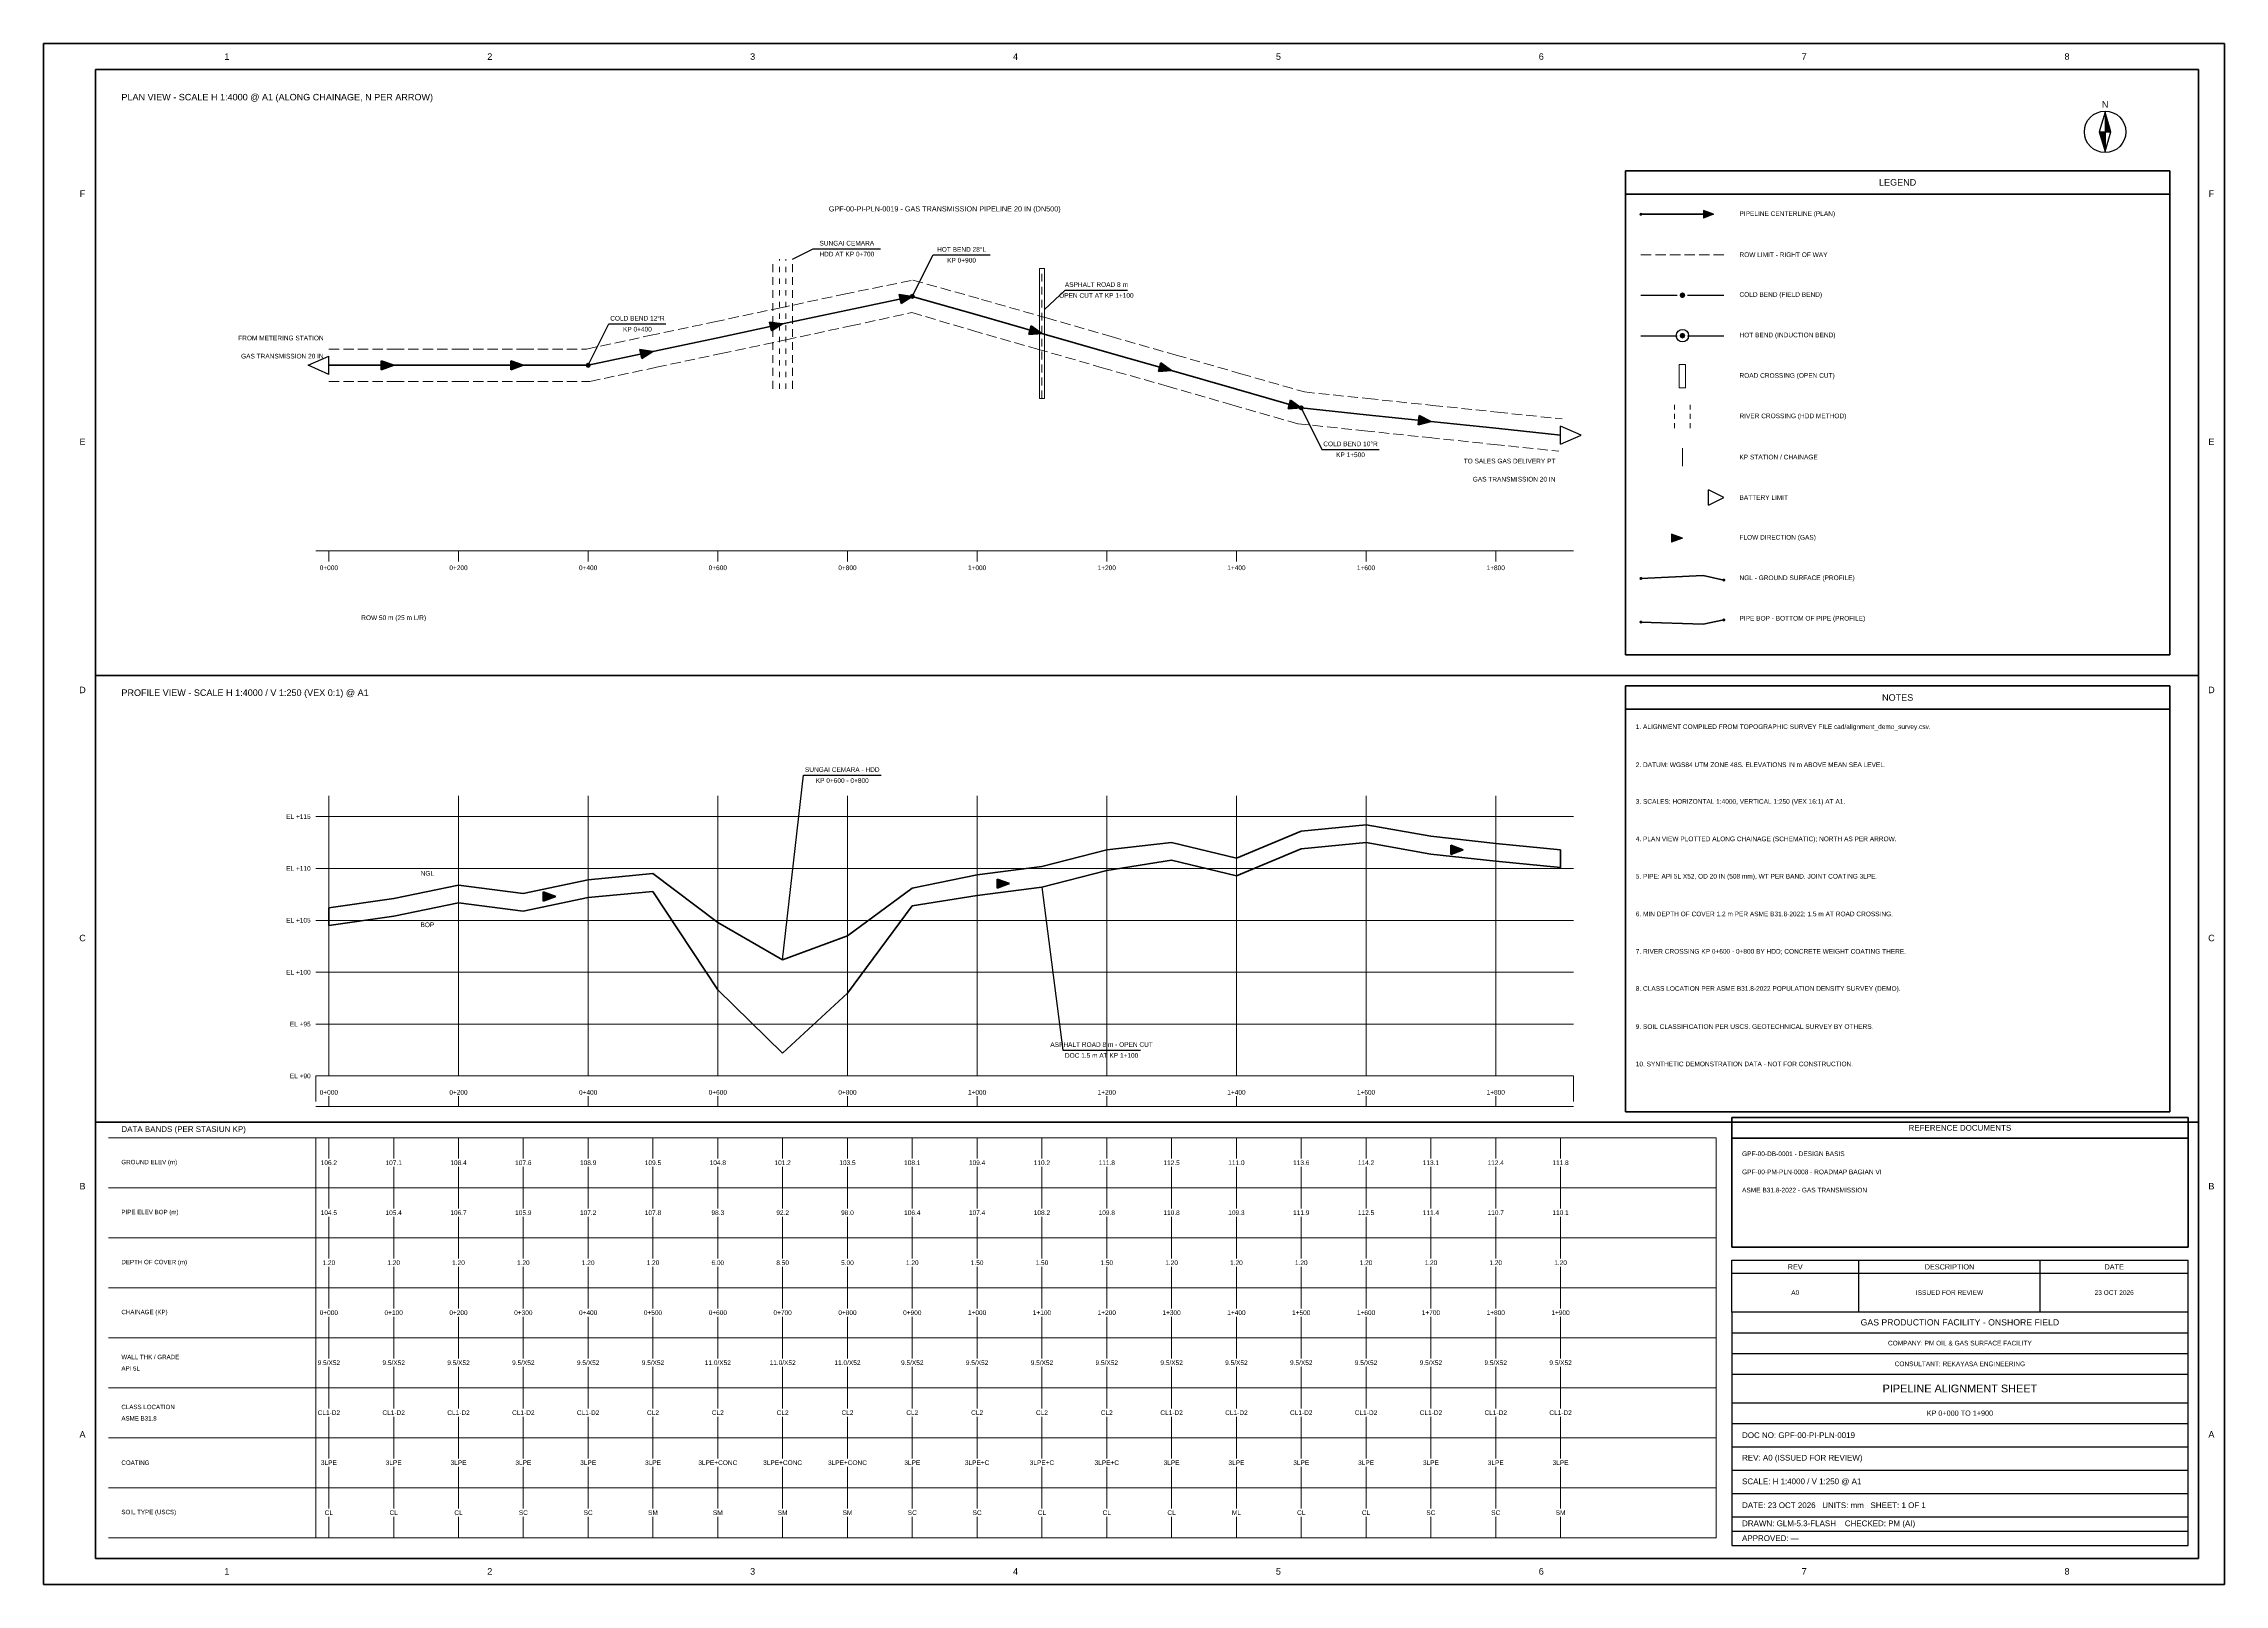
# Model space of a CAD drawing. Header units: millimetres. Extents: x 0 to 841, y 0 to 594.
import ezdxf

# ---------------------------------------------------------------- set-up
doc = ezdxf.new("R2010")
doc.units = ezdxf.units.MM
for name, color, linetype, lineweight in [('REF-FENCE', 7, 'Continuous', 13), ('REF-FRAME', 7, 'Continuous', 35), ('REF-GRID', 7, 'Continuous', 9), ('REF-PROC', 7, 'Continuous', 50), ('REF-ROAD', 7, 'Continuous', 18), ('REF-SYM', 7, 'Continuous', 25), ('REF-TEXT', 7, 'Continuous', 18), ('REF-TITLE', 7, 'Continuous', 25)]:
    doc.layers.add(name, color=color, linetype=linetype, lineweight=lineweight)
doc.styles.add('ARIAL', font='arial.ttf')

msp = doc.modelspace()

# ---------------------------------------------------------------- linework, layer by layer
at = {"layer": 'REF-FENCE'}
for p, q in [((616, 512.6), (620, 512.6)), ((621.6, 512.6), (625.6, 512.6)), ((627.2, 512.6), (631.2, 512.6)), ((632.8, 512.6), (636.8, 512.6)), ((638.4, 512.6), (642.4, 512.6)), ((644, 512.6), (648, 512.6)), ((300.13, 495.56), (304.04, 496.4)), ((305.61, 496.73), (308.7, 497.39)), ((308.7, 497.39), (312.62, 498.19)), ((314.19, 498.51), (318.11, 499.32)), ((319.67, 499.64), (323.59, 500.44)), ((325.16, 500.76), (329.08, 501.56)), ((330.65, 501.88), (334.56, 502.69)), ((335.22, 502.82), (339.07, 501.74)), ((340.61, 501.31), (344.47, 500.24)), ((346.01, 499.8), (349.86, 498.73)), ((351.4, 498.3), (355.25, 497.22)), ((356.79, 496.79), (360.64, 495.71)), ((264.18, 487.91), (268.09, 488.74)), ((269.66, 489.07), (273.57, 489.91)), ((275.13, 490.24), (279.04, 491.07)), ((280.61, 491.41), (283.7, 492.06)), ((283.7, 492.06), (287.61, 492.9)), ((289.18, 493.23), (293.09, 494.06)), ((294.65, 494.4), (298.56, 495.23)), ((322.24, 487.57), (326.14, 488.43)), ((327.71, 488.77), (331.61, 489.63)), ((333.18, 489.98), (334.78, 490.33)), ((334.78, 490.33), (338.62, 489.2)), ((340.15, 488.74), (343.99, 487.61)), ((361.72, 495.41), (365.57, 494.31)), ((367.11, 493.87), (370.95, 492.77)), ((372.49, 492.33), (376.34, 491.23)), ((377.87, 490.79), (381.72, 489.69)), ((383.26, 489.25), (386.72, 488.26)), ((386.72, 488.26), (390.57, 487.15)), ((220.3, 478.56), (224.21, 479.4)), ((225.77, 479.74), (229.68, 480.58)), ((231.25, 480.91), (233.7, 481.44)), ((233.7, 481.44), (237.61, 482.27)), ((239.18, 482.6), (243.09, 483.43)), ((244.66, 483.76), (248.57, 484.59)), ((250.14, 484.92), (254.05, 485.75)), ((255.61, 486.08), (258.7, 486.74)), ((258.7, 486.74), (262.61, 487.57)), ((283.21, 479.18), (286.3, 479.84)), ((286.3, 479.84), (290.21, 480.67)), ((291.78, 481), (295.69, 481.84)), ((297.26, 482.17), (301.17, 483)), ((302.73, 483.34), (306.65, 484.17)), ((308.21, 484.5), (311.3, 485.16)), ((311.3, 485.16), (315.21, 486.02)), ((316.77, 486.37), (320.67, 487.22)), ((345.52, 487.16), (349.36, 486.03)), ((350.89, 485.57), (354.73, 484.44)), ((356.26, 483.99), (358.28, 483.39)), ((358.28, 483.39), (362.12, 482.29)), ((363.66, 481.85), (367.51, 480.75)), ((369.05, 480.31), (372.89, 479.21)), ((392.1, 486.71), (395.95, 485.61)), ((397.49, 485.17), (401.33, 484.07)), ((402.87, 483.62), (406.71, 482.52)), ((408.25, 482.08), (411.72, 481.08)), ((411.72, 481.08), (415.57, 479.98)), ((417.11, 479.54), (420.95, 478.44)), ((110, 476.25), (114, 476.25)), ((115.6, 476.25), (119.6, 476.25)), ((121.2, 476.25), (125.2, 476.25)), ((126.8, 476.25), (130.8, 476.25)), ((132.4, 476.25), (135, 476.25)), ((135, 476.25), (139, 476.25)), ((140.6, 476.25), (144.6, 476.25)), ((146.2, 476.25), (150.2, 476.25)), ((151.8, 476.25), (155.8, 476.25)), ((157.4, 476.25), (160, 476.25)), ((160, 476.25), (164, 476.25)), ((165.6, 476.25), (169.6, 476.25)), ((171.2, 476.25), (175.2, 476.25)), ((176.8, 476.25), (180.8, 476.25)), ((182.4, 476.25), (185, 476.25)), ((185, 476.25), (189, 476.24)), ((190.6, 476.24), (194.6, 476.24)), ((196.2, 476.23), (200.2, 476.23)), ((201.8, 476.23), (205.8, 476.22)), ((207.4, 476.22), (209.35, 476.22)), ((209.35, 476.22), (213.26, 477.05)), ((214.82, 477.39), (218.73, 478.23)), ((241.78, 470.37), (245.69, 471.2)), ((247.26, 471.53), (251.17, 472.36)), ((252.73, 472.7), (256.65, 473.53)), ((258.21, 473.86), (261.3, 474.51)), ((261.3, 474.51), (265.21, 475.34)), ((266.78, 475.68), (270.69, 476.51)), ((272.25, 476.84), (276.17, 477.68)), ((277.73, 478.01), (281.64, 478.84)), ((374.43, 478.77), (378.28, 477.67)), ((379.82, 477.23), (383.28, 476.24)), ((383.28, 476.24), (387.12, 475.14)), ((388.66, 474.7), (392.51, 473.59)), ((394.04, 473.15), (397.89, 472.05)), ((399.43, 471.61), (403.27, 470.5)), ((422.49, 478), (426.34, 476.9)), ((427.87, 476.46), (431.72, 475.36)), ((433.26, 474.92), (436.72, 473.93)), ((436.72, 473.93), (440.57, 472.83)), ((442.1, 472.39), (445.95, 471.28)), ((110, 463.75), (114, 463.75)), ((115.6, 463.75), (119.6, 463.75)), ((121.2, 463.75), (125.2, 463.75)), ((126.8, 463.75), (130.8, 463.75)), ((132.4, 463.75), (135, 463.75)), ((135, 463.75), (139, 463.75)), ((140.6, 463.75), (144.6, 463.75)), ((146.2, 463.75), (150.2, 463.75)), ((151.8, 463.75), (155.8, 463.75)), ((157.4, 463.75), (160, 463.75)), ((160, 463.75), (164, 463.75)), ((165.6, 463.75), (169.6, 463.75)), ((171.2, 463.75), (175.2, 463.75)), ((176.8, 463.75), (180.8, 463.75)), ((182.4, 463.75), (185, 463.75)), ((185, 463.75), (189, 463.76)), ((190.6, 463.76), (194.6, 463.76)), ((196.2, 463.77), (200.2, 463.77)), ((201.8, 463.77), (205.8, 463.78)), ((207.4, 463.78), (210.65, 463.78)), ((210.65, 463.78), (214.57, 464.61)), ((216.13, 464.94), (220.05, 465.77)), ((221.61, 466.1), (225.53, 466.93)), ((227.09, 467.26), (231, 468.09)), ((232.57, 468.42), (236.3, 469.21)), ((236.3, 469.21), (240.21, 470.04)), ((404.81, 470.06), (408.28, 469.07)), ((408.28, 469.07), (412.12, 467.97)), ((413.66, 467.53), (417.51, 466.43)), ((419.05, 465.99), (422.89, 464.89)), ((424.43, 464.45), (428.28, 463.35)), ((429.82, 462.91), (433.28, 461.92)), ((447.49, 470.84), (451.33, 469.74)), ((452.87, 469.3), (456.71, 468.2)), ((458.25, 467.75), (461.72, 466.76)), ((461.72, 466.76), (465.57, 465.65)), ((467.11, 465.21), (470.95, 464.1)), ((472.49, 463.66), (476.33, 462.55)), ((433.28, 461.92), (437.12, 460.81)), ((438.66, 460.37), (442.51, 459.27)), ((444.04, 458.83), (447.89, 457.72)), ((449.43, 457.28), (453.27, 456.18)), ((454.81, 455.74), (458.28, 454.74)), ((458.28, 454.74), (462.12, 453.64)), ((477.87, 462.11), (481.71, 461)), ((483.25, 460.56), (486.19, 459.71)), ((486.19, 459.71), (490.17, 459.3)), ((491.76, 459.13), (495.74, 458.72)), ((497.33, 458.55), (501.31, 458.14)), ((502.9, 457.97), (506.88, 457.56)), ((508.47, 457.39), (510.65, 457.17)), ((510.65, 457.17), (514.63, 456.75)), ((516.22, 456.58), (520.2, 456.16)), ((521.79, 456), (525.77, 455.58)), ((527.36, 455.41), (531.34, 454.99)), ((532.93, 454.83), (535.65, 454.54)), ((535.65, 454.54), (539.63, 454.12)), ((463.66, 453.2), (467.51, 452.1)), ((469.04, 451.66), (472.89, 450.56)), ((474.43, 450.12), (478.27, 449.02)), ((479.81, 448.58), (483.66, 447.48)), ((483.81, 447.44), (487.78, 447.02)), ((489.38, 446.85), (493.35, 446.43)), ((494.94, 446.26), (498.92, 445.84)), ((541.22, 453.96), (545.2, 453.54)), ((546.79, 453.37), (550.77, 452.95)), ((552.36, 452.79), (556.34, 452.37)), ((557.93, 452.2), (560.65, 451.92)), ((560.65, 451.92), (564.63, 451.5)), ((566.22, 451.33), (570.2, 450.91)), ((571.79, 450.75), (575.77, 450.33)), ((577.36, 450.16), (581.34, 449.74)), ((582.93, 449.58), (585.65, 449.29)), ((500.51, 445.67), (504.49, 445.25)), ((506.08, 445.08), (509.35, 444.73)), ((509.35, 444.73), (513.33, 444.32)), ((514.92, 444.15), (518.89, 443.73)), ((520.49, 443.56), (524.46, 443.15)), ((526.06, 442.98), (530.03, 442.56)), ((531.62, 442.4), (534.35, 442.11)), ((534.35, 442.11), (538.33, 441.69)), ((539.92, 441.52), (543.89, 441.11)), ((545.49, 440.94), (549.46, 440.52)), ((551.06, 440.35), (555.03, 439.94)), ((556.62, 439.77), (559.35, 439.48)), ((559.35, 439.48), (563.33, 439.07)), ((564.92, 438.9), (568.89, 438.48)), ((570.49, 438.31), (574.46, 437.9)), ((576.06, 437.73), (580.03, 437.31)), ((581.62, 437.15), (584.35, 436.86))]:
    msp.add_line(p, q, dxfattribs=at)
at = {"layer": 'REF-FRAME'}
for p, q in [((0, 594), (0, 0)), ((841, 594), (0, 594)), ((841, 0), (841, 594)), ((20, 584), (20, 10)), ((831, 584), (20, 584)), ((831, 10), (831, 584)), ((610, 545), (610, 358.4)), ((820, 545), (610, 545)), ((820, 358.4), (820, 545)), ((610, 536), (820, 536)), ((610, 358.4), (820, 358.4)), ((20, 350.4), (831, 350.4)), ((610, 346.4), (610, 182.2)), ((820, 346.4), (610, 346.4)), ((820, 182.2), (820, 346.4)), ((610, 337.4), (820, 337.4)), ((20, 178.2), (831, 178.2)), ((610, 182.2), (820, 182.2)), ((651, 180), (651, 130)), ((827, 180), (651, 180)), ((827, 130), (827, 180)), ((651, 172), (827, 172)), ((651, 130), (827, 130)), ((20, 10), (831, 10)), ((0, 0), (841, 0))]:
    msp.add_line(p, q, dxfattribs=at)
at = {"layer": 'REF-GRID'}
for p, q in [((632, 431.1), (632, 438.1)), ((105, 398.4), (590, 398.4)), ((110, 398.4), (110, 394.4)), ((160, 398.4), (160, 394.4)), ((210, 398.4), (210, 394.4)), ((260, 398.4), (260, 394.4)), ((310, 398.4), (310, 394.4)), ((360, 398.4), (360, 394.4)), ((410, 398.4), (410, 394.4)), ((460, 398.4), (460, 394.4)), ((510, 398.4), (510, 394.4)), ((560, 398.4), (560, 394.4)), ((110, 196), (110, 304)), ((160, 196), (160, 304)), ((210, 196), (210, 304)), ((260, 196), (260, 304)), ((310, 196), (310, 304)), ((360, 196), (360, 304)), ((410, 196), (410, 304)), ((460, 196), (460, 304)), ((510, 196), (510, 304)), ((560, 196), (560, 304)), ((105, 296), (590, 296)), ((105, 276), (590, 276)), ((105, 256), (590, 256)), ((105, 236), (590, 236)), ((105, 216), (590, 216)), ((105, 196), (105, 186.2)), ((105, 196), (590, 196)), ((590, 196), (590, 186.2)), ((110, 188.2), (110, 184.2)), ((160, 188.2), (160, 184.2)), ((210, 188.2), (210, 184.2)), ((260, 188.2), (260, 184.2)), ((310, 188.2), (310, 184.2)), ((360, 188.2), (360, 184.2)), ((410, 188.2), (410, 184.2)), ((460, 188.2), (460, 184.2)), ((510, 188.2), (510, 184.2)), ((560, 188.2), (560, 184.2)), ((105, 184.2), (590, 184.2)), ((25, 172.2), (645, 172.2)), ((105, 18), (105, 172.2)), ((110, 164.16), (110, 172.2)), ((135, 164.16), (135, 172.2)), ((160, 164.16), (160, 172.2)), ((185, 164.16), (185, 172.2)), ((210, 164.16), (210, 172.2)), ((235, 164.16), (235, 172.2)), ((260, 164.16), (260, 172.2)), ((285, 164.16), (285, 172.2)), ((310, 164.16), (310, 172.2)), ((335, 164.16), (335, 172.2)), ((360, 164.16), (360, 172.2)), ((385, 164.16), (385, 172.2)), ((410, 164.16), (410, 172.2)), ((435, 164.16), (435, 172.2)), ((460, 164.16), (460, 172.2)), ((485, 164.16), (485, 172.2)), ((510, 164.16), (510, 172.2)), ((535, 164.16), (535, 172.2)), ((560, 164.16), (560, 172.2)), ((585, 164.16), (585, 172.2)), ((645, 18), (645, 172.2)), ((110, 144.89), (110, 160.96)), ((135, 144.89), (135, 160.96)), ((160, 144.89), (160, 160.96)), ((185, 144.89), (185, 160.96)), ((210, 144.89), (210, 160.96)), ((235, 144.89), (235, 160.96)), ((260, 144.89), (260, 160.96)), ((285, 144.89), (285, 160.96)), ((310, 144.89), (310, 160.96)), ((335, 144.89), (335, 160.96)), ((360, 144.89), (360, 160.96)), ((385, 144.89), (385, 160.96)), ((410, 144.89), (410, 160.96)), ((435, 144.89), (435, 160.96)), ((460, 144.89), (460, 160.96)), ((485, 144.89), (485, 160.96)), ((510, 144.89), (510, 160.96)), ((535, 144.89), (535, 160.96)), ((560, 144.89), (560, 160.96)), ((585, 144.89), (585, 160.96)), ((25, 152.92), (645, 152.92)), ((110, 125.61), (110, 141.69)), ((135, 125.61), (135, 141.69)), ((160, 125.61), (160, 141.69)), ((185, 125.61), (185, 141.69)), ((210, 125.61), (210, 141.69)), ((235, 125.61), (235, 141.69)), ((260, 125.61), (260, 141.69)), ((285, 125.61), (285, 141.69)), ((310, 125.61), (310, 141.69)), ((335, 125.61), (335, 141.69)), ((360, 125.61), (360, 141.69)), ((385, 125.61), (385, 141.69)), ((410, 125.61), (410, 141.69)), ((435, 125.61), (435, 141.69)), ((460, 125.61), (460, 141.69)), ((485, 125.61), (485, 141.69)), ((510, 125.61), (510, 141.69)), ((535, 125.61), (535, 141.69)), ((560, 125.61), (560, 141.69)), ((585, 125.61), (585, 141.69)), ((25, 133.65), (645, 133.65)), ((110, 106.34), (110, 122.41)), ((135, 106.34), (135, 122.41)), ((160, 106.34), (160, 122.41)), ((185, 106.34), (185, 122.41)), ((210, 106.34), (210, 122.41)), ((235, 106.34), (235, 122.41)), ((260, 106.34), (260, 122.41)), ((285, 106.34), (285, 122.41)), ((310, 106.34), (310, 122.41)), ((335, 106.34), (335, 122.41)), ((360, 106.34), (360, 122.41)), ((385, 106.34), (385, 122.41)), ((410, 106.34), (410, 122.41)), ((435, 106.34), (435, 122.41)), ((460, 106.34), (460, 122.41)), ((485, 106.34), (485, 122.41)), ((510, 106.34), (510, 122.41)), ((535, 106.34), (535, 122.41)), ((560, 106.34), (560, 122.41)), ((585, 106.34), (585, 122.41)), ((25, 114.38), (645, 114.38)), ((110, 87.06), (110, 103.14)), ((135, 87.06), (135, 103.14)), ((160, 87.06), (160, 103.14)), ((185, 87.06), (185, 103.14)), ((210, 87.06), (210, 103.14)), ((235, 87.06), (235, 103.14)), ((260, 87.06), (260, 103.14)), ((285, 87.06), (285, 103.14)), ((310, 87.06), (310, 103.14)), ((335, 87.06), (335, 103.14)), ((360, 87.06), (360, 103.14)), ((385, 87.06), (385, 103.14)), ((410, 87.06), (410, 103.14)), ((435, 87.06), (435, 103.14)), ((460, 87.06), (460, 103.14)), ((485, 87.06), (485, 103.14)), ((510, 87.06), (510, 103.14)), ((535, 87.06), (535, 103.14)), ((560, 87.06), (560, 103.14)), ((585, 87.06), (585, 103.14)), ((25, 95.1), (645, 95.1)), ((25, 75.82), (645, 75.82)), ((110, 67.79), (110, 83.86)), ((135, 67.79), (135, 83.86)), ((160, 67.79), (160, 83.86)), ((185, 67.79), (185, 83.86)), ((210, 67.79), (210, 83.86)), ((235, 67.79), (235, 83.86)), ((260, 67.79), (260, 83.86)), ((285, 67.79), (285, 83.86)), ((310, 67.79), (310, 83.86)), ((335, 67.79), (335, 83.86)), ((360, 67.79), (360, 83.86)), ((385, 67.79), (385, 83.86)), ((410, 67.79), (410, 83.86)), ((435, 67.79), (435, 83.86)), ((460, 67.79), (460, 83.86)), ((485, 67.79), (485, 83.86)), ((510, 67.79), (510, 83.86)), ((535, 67.79), (535, 83.86)), ((560, 67.79), (560, 83.86)), ((585, 67.79), (585, 83.86)), ((110, 48.51), (110, 64.59)), ((135, 48.51), (135, 64.59)), ((160, 48.51), (160, 64.59)), ((185, 48.51), (185, 64.59)), ((210, 48.51), (210, 64.59)), ((235, 48.51), (235, 64.59)), ((260, 48.51), (260, 64.59)), ((285, 48.51), (285, 64.59)), ((310, 48.51), (310, 64.59)), ((335, 48.51), (335, 64.59)), ((360, 48.51), (360, 64.59)), ((385, 48.51), (385, 64.59)), ((410, 48.51), (410, 64.59)), ((435, 48.51), (435, 64.59)), ((460, 48.51), (460, 64.59)), ((485, 48.51), (485, 64.59)), ((510, 48.51), (510, 64.59)), ((535, 48.51), (535, 64.59)), ((560, 48.51), (560, 64.59)), ((585, 48.51), (585, 64.59)), ((25, 56.55), (645, 56.55)), ((110, 29.24), (110, 45.31)), ((135, 29.24), (135, 45.31)), ((160, 29.24), (160, 45.31)), ((185, 29.24), (185, 45.31)), ((210, 29.24), (210, 45.31)), ((235, 29.24), (235, 45.31)), ((260, 29.24), (260, 45.31)), ((285, 29.24), (285, 45.31)), ((310, 29.24), (310, 45.31)), ((335, 29.24), (335, 45.31)), ((360, 29.24), (360, 45.31)), ((385, 29.24), (385, 45.31)), ((410, 29.24), (410, 45.31)), ((435, 29.24), (435, 45.31)), ((460, 29.24), (460, 45.31)), ((485, 29.24), (485, 45.31)), ((510, 29.24), (510, 45.31)), ((535, 29.24), (535, 45.31)), ((560, 29.24), (560, 45.31)), ((585, 29.24), (585, 45.31)), ((25, 37.27), (645, 37.27)), ((110, 18), (110, 26.04)), ((135, 18), (135, 26.04)), ((160, 18), (160, 26.04)), ((185, 18), (185, 26.04)), ((210, 18), (210, 26.04)), ((235, 18), (235, 26.04)), ((260, 18), (260, 26.04)), ((285, 18), (285, 26.04)), ((310, 18), (310, 26.04)), ((335, 18), (335, 26.04)), ((360, 18), (360, 26.04)), ((385, 18), (385, 26.04)), ((410, 18), (410, 26.04)), ((435, 18), (435, 26.04)), ((460, 18), (460, 26.04)), ((485, 18), (485, 26.04)), ((510, 18), (510, 26.04)), ((535, 18), (535, 26.04)), ((560, 18), (560, 26.04)), ((585, 18), (585, 26.04)), ((25, 18), (645, 18))]:
    msp.add_line(p, q, dxfattribs=at)
at = {"layer": 'REF-PROC'}
for p, q in [((616, 528.2), (644, 528.2)), ((310, 491.27), (335, 496.57)), ((329.94, 497.3), (330.67, 493.86)), ((335, 496.57), (329.94, 497.3)), ((335, 496.57), (330.67, 493.86)), ((335, 496.57), (360, 489.4)), ((285, 485.95), (310, 491.27)), ((360, 489.4), (385, 482.25)), ((235, 475.32), (260, 480.62)), ((260, 480.62), (285, 485.95)), ((279.94, 486.67), (280.67, 483.23)), ((285, 485.95), (279.94, 486.67)), ((285, 485.95), (280.67, 483.23)), ((380.87, 485.26), (379.9, 481.88)), ((385, 482.25), (379.9, 481.88)), ((385, 482.25), (380.87, 485.26)), ((385, 482.25), (410, 475.07)), ((130.2, 471.76), (130.2, 468.24)), ((135, 470), (130.2, 471.76)), ((180.2, 471.76), (180.2, 468.24)), ((185, 470), (180.2, 471.76)), ((210, 470), (235, 475.32)), ((229.94, 476.05), (230.67, 472.6)), ((235, 475.32), (229.94, 476.05)), ((235, 475.32), (230.67, 472.6)), ((410, 475.07), (435, 467.93)), ((110, 470), (135, 470)), ((135, 470), (130.2, 468.24)), ((135, 470), (160, 470)), ((160, 470), (185, 470)), ((185, 470), (180.2, 468.24)), ((185, 470), (210, 470)), ((430.87, 470.94), (429.9, 467.55)), ((435, 467.93), (429.9, 467.55)), ((435, 467.93), (430.87, 470.94)), ((435, 467.93), (460, 460.75)), ((460, 460.75), (485, 453.57)), ((480.87, 456.59), (479.9, 453.21)), ((485, 453.57), (480.87, 456.59)), ((485, 453.57), (479.9, 453.21)), ((485, 453.57), (510, 450.95)), ((510, 450.95), (535, 448.32)), ((530.41, 450.58), (530.04, 447.08)), ((535, 448.32), (530.04, 447.08)), ((535, 448.32), (530.41, 450.58)), ((535, 448.32), (560, 445.7)), ((560, 445.7), (585, 443.07)), ((616, 387.8), (640, 389)), ((640, 389), (648, 387.2)), ((616, 371), (640, 370.2)), ((640, 370.2), (648, 371.8)), ((410, 283.2), (435, 286)), ((435, 286), (460, 280)), ((460, 280), (485, 290.4)), ((485, 290.4), (510, 292.8)), ((485, 283.57), (510, 285.97)), ((510, 292.8), (535, 288.4)), ((510, 285.97), (535, 281.57)), ((535, 288.4), (560, 285.6)), ((385, 276.8), (410, 283.2)), ((410, 275.17), (435, 279.17)), ((435, 279.17), (460, 273.17)), ((460, 273.17), (485, 283.57)), ((535, 281.57), (560, 278.77)), ((542.7, 284.93), (542.7, 281.41)), ((547.5, 283.17), (542.7, 284.93)), ((547.5, 283.17), (542.7, 281.41)), ((560, 285.6), (585, 283.2)), ((560, 278.77), (585, 276.37)), ((585, 283.2), (585, 276.37)), ((135, 264.4), (160, 269.6)), ((160, 269.6), (185, 266.4)), ((185, 266.4), (210, 271.6)), ((210, 271.6), (235, 274)), ((235, 274), (260, 255.2)), ((335, 268.4), (360, 273.6)), ((360, 273.6), (385, 276.8)), ((367.7, 271.93), (367.7, 268.41)), ((372.5, 270.17), (367.7, 271.93)), ((372.5, 270.17), (367.7, 268.41)), ((385, 268.77), (410, 275.17)), ((110, 260.8), (135, 264.4)), ((110, 260.8), (110, 253.97)), ((135, 257.57), (160, 262.77)), ((160, 262.77), (185, 259.57)), ((185, 259.57), (210, 264.77)), ((192.7, 266.93), (192.7, 263.41)), ((197.5, 265.17), (192.7, 266.93)), ((197.5, 265.17), (192.7, 263.41)), ((210, 264.77), (235, 267.17)), ((235, 267.17), (260, 229.17)), ((310, 250), (335, 268.4)), ((310, 227.97), (335, 261.57)), ((335, 261.57), (360, 265.57)), ((360, 265.57), (385, 268.77)), ((110, 253.97), (135, 257.57)), ((260, 255.2), (285, 240.8)), ((285, 240.8), (310, 250)), ((260, 229.17), (285, 204.77)), ((285, 204.77), (310, 227.97))]:
    msp.add_line(p, q, dxfattribs=at)
at = {"layer": 'REF-ROAD'}
for p, q in [((281.25, 505.95), (281.25, 508.95)), ((283.76, 510.45), (283.76, 510.95)), ((283.76, 505.95), (283.76, 507.95)), ((286.24, 510.45), (286.24, 510.95)), ((286.24, 505.95), (286.24, 507.95)), ((288.75, 505.95), (288.75, 508.95)), ((384, 507.25), (384, 457.25)), ((386, 507.25), (384, 507.25)), ((385, 502.25), (385, 505.25)), ((386, 457.25), (386, 507.25)), ((281.25, 500.95), (281.25, 503.95)), ((281.25, 495.95), (281.25, 498.95)), ((283.76, 501.45), (283.76, 503.45)), ((283.76, 496.95), (283.76, 498.95)), ((286.24, 501.45), (286.24, 503.45)), ((286.24, 496.95), (286.24, 498.95)), ((288.75, 500.95), (288.75, 503.95)), ((288.75, 495.95), (288.75, 498.95)), ((385, 497.25), (385, 500.25)), ((281.25, 490.95), (281.25, 493.95)), ((281.25, 485.95), (281.25, 488.95)), ((283.76, 492.45), (283.76, 494.45)), ((283.76, 487.95), (283.76, 489.95)), ((286.24, 492.45), (286.24, 494.45)), ((286.24, 487.95), (286.24, 489.95)), ((288.75, 490.95), (288.75, 493.95)), ((288.75, 485.95), (288.75, 488.95)), ((385, 492.25), (385, 495.25)), ((385, 487.25), (385, 490.25)), ((281.25, 480.95), (281.25, 483.95)), ((283.76, 483.45), (283.76, 485.45)), ((283.76, 478.95), (283.76, 480.95)), ((286.24, 483.45), (286.24, 485.45)), ((286.24, 478.95), (286.24, 480.95)), ((288.75, 480.95), (288.75, 483.95)), ((385, 482.25), (385, 485.25)), ((385, 477.25), (385, 480.25)), ((281.25, 475.95), (281.25, 478.95)), ((281.25, 470.95), (281.25, 473.95)), ((283.76, 474.45), (283.76, 476.45)), ((283.76, 469.95), (283.76, 471.95)), ((286.24, 474.45), (286.24, 476.45)), ((286.24, 469.95), (286.24, 471.95)), ((288.75, 475.95), (288.75, 478.95)), ((288.75, 470.95), (288.75, 473.95)), ((385, 472.25), (385, 475.25)), ((281.25, 465.95), (281.25, 468.95)), ((281.25, 460.95), (281.25, 463.95)), ((283.76, 465.45), (283.76, 467.45)), ((283.76, 460.95), (283.76, 462.95)), ((286.24, 465.45), (286.24, 467.45)), ((286.24, 460.95), (286.24, 462.95)), ((288.75, 465.95), (288.75, 468.95)), ((288.75, 460.95), (288.75, 463.95)), ((385, 467.25), (385, 470.25)), ((385, 462.25), (385, 465.25)), ((630.8, 470.3), (630.8, 461.3)), ((633.2, 470.3), (630.8, 470.3)), ((633.2, 461.3), (633.2, 470.3)), ((384, 457.25), (386, 457.25)), ((385, 457.25), (385, 460.25)), ((629, 452.9), (629, 454.7)), ((630.8, 461.3), (633.2, 461.3)), ((635, 452.9), (635, 454.7)), ((629, 449.3), (629, 451.3)), ((629, 445.7), (629, 447.7)), ((635, 449.3), (635, 451.3)), ((635, 445.7), (635, 447.7))]:
    msp.add_line(p, q, dxfattribs=at)
at = {"layer": 'REF-SYM'}
for p, q in [((795, 567.6), (792.76, 560)), ((795, 567.6), (795, 552.4)), ((797.24, 560), (795, 567.6)), ((792.76, 560), (795, 552.4)), ((792.76, 560), (797.24, 560)), ((795, 552.4), (797.24, 560)), ((640.1, 529.63), (640.1, 526.77)), ((644, 528.2), (640.1, 529.63)), ((644, 528.2), (640.1, 526.77)), ((288.75, 510.95), (296.75, 514.95)), ((296.75, 514.95), (322.75, 514.95)), ((335, 496.57), (343, 512.58)), ((343, 512.58), (365, 512.58)), ((386, 491.5), (394, 499)), ((394, 499), (418, 499)), ((616, 497), (630, 497)), ((634, 497), (648, 497)), ((210, 470), (218, 486)), ((218, 486), (240, 486)), ((616, 481.4), (630, 481.4)), ((634, 481.4), (648, 481.4)), ((102, 470), (110, 473.5)), ((110, 466.5), (110, 473.5)), ((110, 466.5), (102, 470)), ((485, 453.57), (493, 437.57)), ((585, 439.57), (585, 446.57)), ((593, 443.07), (585, 446.57)), ((493, 437.57), (515, 437.57)), ((585, 439.57), (593, 443.07)), ((642, 416), (642, 422)), ((648, 419), (642, 422)), ((642, 416), (648, 419)), ((627.8, 404.94), (627.8, 401.86)), ((632, 403.4), (627.8, 404.94)), ((632, 403.4), (627.8, 401.86)), ((285, 240.8), (293, 312)), ((293, 312), (323, 312)), ((385, 268.77), (393, 206)), ((393, 206), (423, 206))]:
    msp.add_line(p, q, dxfattribs=at)
for centre, radius in [((795, 560), 8), ((632, 481.4), 2.4)]:
    msp.add_circle(centre, radius, dxfattribs=at)
for points in [[(795, 567.6), (795, 560), (797.24, 560)], [(795, 552.4), (795, 560), (792.76, 560)], [(616, 528.2), (615.58, 528.62), (615.4, 528.2)], [(616, 528.2), (615.4, 528.2), (615.58, 527.78)], [(616, 528.2), (616, 528.8), (615.58, 528.62)], [(616, 528.2), (615.58, 527.78), (616, 527.6)], [(616, 528.2), (616.42, 528.62), (616, 528.8)], [(616, 528.2), (616.6, 528.2), (616.42, 528.62)], [(616, 528.2), (616, 527.6), (616.42, 527.78)], [(616, 528.2), (616.42, 527.78), (616.6, 528.2)], [(644, 528.2), (640.1, 529.63), (640.1, 526.77)], [(335, 496.57), (329.94, 497.3), (330.67, 493.86)], [(335, 496.57), (334.29, 497.28), (334, 496.57)], [(335, 496.57), (334, 496.57), (334.29, 495.87)], [(335, 496.57), (335, 497.57), (334.29, 497.28)], [(335, 496.57), (334.29, 495.87), (335, 495.57)], [(335, 496.57), (335.71, 497.28), (335, 497.57)], [(335, 496.57), (336, 496.57), (335.71, 497.28)], [(335, 496.57), (335, 495.57), (335.71, 495.87)], [(335, 496.57), (335.71, 495.87), (336, 496.57)], [(632, 497), (631.22, 497.78), (630.9, 497)], [(632, 497), (630.9, 497), (631.22, 496.22)], [(632, 497), (632, 498.1), (631.22, 497.78)], [(632, 497), (631.22, 496.22), (632, 495.9)], [(632, 497), (632.78, 497.78), (632, 498.1)], [(632, 497), (633.1, 497), (632.78, 497.78)], [(632, 497), (632, 495.9), (632.78, 496.22)], [(632, 497), (632.78, 496.22), (633.1, 497)], [(285, 485.95), (279.94, 486.67), (280.67, 483.23)], [(385, 482.25), (380.87, 485.26), (379.9, 481.88)], [(632, 481.4), (631.22, 482.18), (630.9, 481.4)], [(632, 481.4), (630.9, 481.4), (631.22, 480.62)], [(632, 481.4), (632, 482.5), (631.22, 482.18)], [(632, 481.4), (631.22, 480.62), (632, 480.3)], [(632, 481.4), (632.78, 482.18), (632, 482.5)], [(632, 481.4), (633.1, 481.4), (632.78, 482.18)], [(632, 481.4), (632, 480.3), (632.78, 480.62)], [(632, 481.4), (632.78, 480.62), (633.1, 481.4)], [(135, 470), (130.2, 471.76), (130.2, 468.24)], [(185, 470), (180.2, 471.76), (180.2, 468.24)], [(210, 470), (210, 471), (209.29, 470.71)], [(210, 470), (210.71, 470.71), (210, 471)], [(235, 475.32), (229.94, 476.05), (230.67, 472.6)], [(210, 470), (209.29, 470.71), (209, 470)], [(210, 470), (209, 470), (209.29, 469.29)], [(210, 470), (209.29, 469.29), (210, 469)], [(210, 470), (211, 470), (210.71, 470.71)], [(210, 470), (210, 469), (210.71, 469.29)], [(210, 470), (210.71, 469.29), (211, 470)], [(435, 467.93), (430.87, 470.94), (429.9, 467.55)], [(485, 453.57), (480.87, 456.59), (479.9, 453.21)], [(485, 453.57), (484.29, 454.28), (484, 453.57)], [(485, 453.57), (485, 454.57), (484.29, 454.28)], [(485, 453.57), (485.71, 454.28), (485, 454.57)], [(485, 453.57), (486, 453.57), (485.71, 454.28)], [(485, 453.57), (484, 453.57), (484.29, 452.87)], [(485, 453.57), (484.29, 452.87), (485, 452.57)], [(485, 453.57), (485, 452.57), (485.71, 452.87)], [(485, 453.57), (485.71, 452.87), (486, 453.57)], [(535, 448.32), (530.41, 450.58), (530.04, 447.08)], [(632, 403.4), (627.8, 404.94), (627.8, 401.86)], [(616, 387.8), (615.58, 388.22), (615.4, 387.8)], [(616, 387.8), (615.4, 387.8), (615.58, 387.38)], [(616, 387.8), (616, 388.4), (615.58, 388.22)], [(616, 387.8), (615.58, 387.38), (616, 387.2)], [(616, 387.8), (616.42, 388.22), (616, 388.4)], [(616, 387.8), (616.6, 387.8), (616.42, 388.22)], [(616, 387.8), (616, 387.2), (616.42, 387.38)], [(616, 387.8), (616.42, 387.38), (616.6, 387.8)], [(648, 387.2), (647.58, 387.62), (647.4, 387.2)], [(648, 387.2), (647.4, 387.2), (647.58, 386.78)], [(648, 387.2), (648, 387.8), (647.58, 387.62)], [(648, 387.2), (647.58, 386.78), (648, 386.6)], [(648, 387.2), (648.42, 387.62), (648, 387.8)], [(648, 387.2), (648.6, 387.2), (648.42, 387.62)], [(648, 387.2), (648, 386.6), (648.42, 386.78)], [(648, 387.2), (648.42, 386.78), (648.6, 387.2)], [(616, 371), (615.58, 371.42), (615.4, 371)], [(616, 371), (615.4, 371), (615.58, 370.58)], [(616, 371), (616, 371.6), (615.58, 371.42)], [(616, 371), (615.58, 370.58), (616, 370.4)], [(616, 371), (616.42, 371.42), (616, 371.6)], [(616, 371), (616.6, 371), (616.42, 371.42)], [(616, 371), (616, 370.4), (616.42, 370.58)], [(616, 371), (616.42, 370.58), (616.6, 371)], [(648, 371.8), (647.58, 372.22), (647.4, 371.8)], [(648, 371.8), (647.4, 371.8), (647.58, 371.38)], [(648, 371.8), (648, 372.4), (647.58, 372.22)], [(648, 371.8), (647.58, 371.38), (648, 371.2)], [(648, 371.8), (648.42, 372.22), (648, 372.4)], [(648, 371.8), (648.6, 371.8), (648.42, 372.22)], [(648, 371.8), (648, 371.2), (648.42, 371.38)], [(648, 371.8), (648.42, 371.38), (648.6, 371.8)], [(547.5, 283.17), (542.7, 284.93), (542.7, 281.41)], [(372.5, 270.17), (367.7, 271.93), (367.7, 268.41)], [(197.5, 265.17), (192.7, 266.93), (192.7, 263.41)]]:
    msp.add_solid(points, dxfattribs=at)
at = {"layer": 'REF-TITLE'}
for p, q in [((651, 105), (651, 125)), ((651, 125), (827, 125)), ((651, 120), (827, 120)), ((700, 105), (700, 125)), ((770, 105), (770, 125)), ((827, 105), (827, 125)), ((651, 105), (651, 15)), ((827, 105), (651, 105)), ((827, 15), (827, 105)), ((651, 97), (827, 97)), ((651, 89), (827, 89)), ((651, 81), (827, 81)), ((651, 70), (827, 70)), ((651, 62), (827, 62)), ((651, 53), (827, 53)), ((651, 44), (827, 44)), ((651, 35), (827, 35)), ((651, 26), (827, 26)), ((651, 20.5), (827, 20.5)), ((651, 15), (827, 15))]:
    msp.add_line(p, q, dxfattribs=at)

# ---------------------------------------------------------------- texts
at = {"layer": 'REF-TEXT', "style": 'ARIAL'}
for s, insert, char_height, attachment_point in [('1', (70.69, 589), 2.5, 5), ('2', (172.06, 589), 2.5, 5), ('3', (273.44, 589), 2.5, 5), ('4', (374.81, 589), 2.5, 5), ('5', (476.19, 589), 2.5, 5), ('6', (577.56, 589), 2.5, 5), ('7', (678.94, 589), 2.5, 5), ('8', (780.31, 589), 2.5, 5), ('PLAN VIEW - SCALE H 1:4000 @ A1 (ALONG CHAINAGE, N PER ARROW)', (30, 573), 2.5, 4), ('N', (795, 570.6), 2.5, 5), ('LEGEND', (715, 540.5), 2.5, 5), ('F', (15, 536.17), 2.5, 5), ('GPF-00-PI-PLN-0019 - GAS TRANSMISSION PIPELINE 20 IN (DN500)', (347.5, 530), 2, 5), ('F', (836, 536.17), 2.5, 5), ('PIPELINE CENTERLINE (PLAN)', (654, 528.2), 1.8, 4), ('SUNGAI CEMARA', (309.75, 517.05), 1.8, 5), ('HDD AT KP 0+700', (309.75, 512.85), 1.8, 5), ('HOT BEND 28°L', (354, 514.67), 1.8, 5), ('ROW LIMIT - RIGHT OF WAY', (654, 512.6), 1.8, 4), ('KP 0+900', (354, 510.48), 1.8, 5), ('OPEN CUT AT KP 1+100', (406, 496.9), 1.8, 5), ('ASPHALT ROAD 8 m', (406, 501.1), 1.8, 5), ('COLD BEND (FIELD BEND)', (654, 497), 1.8, 4), ('COLD BEND 12°R', (229, 488.1), 1.8, 5), ('FROM METERING STATION', (108, 480.5), 1.8, 6), ('KP 0+400', (229, 483.9), 1.8, 5), ('HOT BEND (INDUCTION BEND)', (654, 481.4), 1.8, 4), ('GAS TRANSMISSION 20 IN', (108, 473.5), 1.8, 6), ('ROAD CROSSING (OPEN CUT)', (654, 465.8), 1.8, 4), ('RIVER CROSSING (HDD METHOD)', (654, 450.2), 1.8, 4), ('E', (15, 440.5), 2.5, 5), ('COLD BEND 10°R', (504, 439.68), 1.8, 5), ('E', (836, 440.5), 2.5, 5), ('KP 1+500', (504, 435.48), 1.8, 5), ('TO SALES GAS DELIVERY PT', (583, 433.07), 1.8, 6), ('KP STATION / CHAINAGE', (654, 434.6), 1.8, 4), ('GAS TRANSMISSION 20 IN', (583, 426.07), 1.8, 6), ('BATTERY LIMIT', (654, 419), 1.8, 4), ('FLOW DIRECTION (GAS)', (654, 403.4), 1.8, 4), ('0+000', (110, 391.9), 1.8, 5), ('0+200', (160, 391.9), 1.8, 5), ('0+400', (210, 391.9), 1.8, 5), ('0+600', (260, 391.9), 1.8, 5), ('0+800', (310, 391.9), 1.8, 5), ('1+000', (360, 391.9), 1.8, 5), ('1+200', (410, 391.9), 1.8, 5), ('1+400', (460, 391.9), 1.8, 5), ('1+600', (510, 391.9), 1.8, 5), ('1+800', (560, 391.9), 1.8, 5), ('NGL - GROUND SURFACE (PROFILE)', (654, 387.8), 1.8, 4), ('ROW 50 m (25 m L/R)', (135, 372.4), 1.8, 5), ('PIPE BOP - BOTTOM OF PIPE (PROFILE)', (654, 372.2), 1.8, 4), ('D', (15, 344.83), 2.5, 5), ('PROFILE VIEW - SCALE H 1:4000 / V 1:250 (VEX 0:1) @ A1', (30, 343.4), 2.5, 4), ('D', (836, 344.83), 2.5, 5), ('NOTES', (715, 341.9), 2.5, 5), ('1. ALIGNMENT COMPILED FROM TOPOGRAPHIC SURVEY FILE cad/alignment_demo_survey.csv.', (614, 330.4), 1.8, 4), ('SUNGAI CEMARA - HDD', (308, 314.1), 1.8, 5), ('2. DATUM: WGS84 UTM ZONE 48S. ELEVATIONS IN m ABOVE MEAN SEA LEVEL.', (614, 315.98), 1.8, 4), ('KP 0+600 - 0+800', (308, 309.9), 1.8, 5), ('3. SCALES: HORIZONTAL 1:4000, VERTICAL 1:250 (VEX 16:1) AT A1.', (614, 301.56), 1.8, 4), ('EL +115', (103, 296), 1.8, 6), ('4. PLAN VIEW PLOTTED ALONG CHAINAGE (SCHEMATIC); NORTH AS PER ARROW.', (614, 287.14), 1.8, 4), ('EL +110', (103, 276), 1.8, 6), ('NGL', (148, 274.1), 1.8, 5), ('5. PIPE: API 5L X52, OD 20 IN (508 mm), WT PER BAND. JOINT COATING 3LPE.', (614, 272.72), 1.8, 4), ('EL +105', (103, 256), 1.8, 6), ('BOP', (148, 254.27), 1.8, 5), ('6. MIN DEPTH OF COVER 1.2 m PER ASME B31.8-2022; 1.5 m AT ROAD CROSSING.', (614, 258.3), 1.8, 4), ('C', (15, 249.17), 2.5, 5), ('7. RIVER CROSSING KP 0+600 - 0+800 BY HDD; CONCRETE WEIGHT COATING THERE.', (614, 243.88), 1.8, 4), ('C', (836, 249.17), 2.5, 5), ('EL +100', (103, 236), 1.8, 6), ('8. CLASS LOCATION PER ASME B31.8-2022 POPULATION DENSITY SURVEY (DEMO).', (614, 229.46), 1.8, 4), ('EL +95', (103, 216), 1.8, 6), ('9. SOIL CLASSIFICATION PER USCS. GEOTECHNICAL SURVEY BY OTHERS.', (614, 215.04), 1.8, 4), ('ASPHALT ROAD 8 m - OPEN CUT', (408, 208.1), 1.8, 5), ('DOC 1.5 m AT KP 1+100', (408, 203.9), 1.8, 5), ('EL +90', (103, 196), 1.8, 6), ('10. SYNTHETIC DEMONSTRATION DATA - NOT FOR CONSTRUCTION.', (614, 200.62), 1.8, 4), ('0+000', (110, 189.7), 1.8, 5), ('0+200', (160, 189.7), 1.8, 5), ('0+400', (210, 189.7), 1.8, 5), ('0+600', (260, 189.7), 1.8, 5), ('0+800', (310, 189.7), 1.8, 5), ('1+000', (360, 189.7), 1.8, 5), ('1+200', (410, 189.7), 1.8, 5), ('1+400', (460, 189.7), 1.8, 5), ('1+600', (510, 189.7), 1.8, 5), ('1+800', (560, 189.7), 1.8, 5), ('DATA BANDS (PER STASIUN KP)', (30, 175.2), 2.2, 4), ('REFERENCE DOCUMENTS', (739, 176), 2.2, 5), ('GROUND ELEV (m)', (30, 162.56), 1.7, 4), ('106.2', (110, 162.56), 1.8, 5), ('107.1', (135, 162.56), 1.8, 5), ('108.4', (160, 162.56), 1.8, 5), ('107.6', (185, 162.56), 1.8, 5), ('108.9', (210, 162.56), 1.8, 5), ('109.5', (235, 162.56), 1.8, 5), ('104.8', (260, 162.56), 1.8, 5), ('101.2', (285, 162.56), 1.8, 5), ('103.5', (310, 162.56), 1.8, 5), ('108.1', (335, 162.56), 1.8, 5), ('109.4', (360, 162.56), 1.8, 5), ('110.2', (385, 162.56), 1.8, 5), ('111.8', (410, 162.56), 1.8, 5), ('112.5', (435, 162.56), 1.8, 5), ('111.0', (460, 162.56), 1.8, 5), ('113.6', (485, 162.56), 1.8, 5), ('114.2', (510, 162.56), 1.8, 5), ('113.1', (535, 162.56), 1.8, 5), ('112.4', (560, 162.56), 1.8, 5), ('111.8', (585, 162.56), 1.8, 5), ('GPF-00-DB-0001 - DESIGN BASIS', (655, 166), 1.8, 4), ('GPF-00-PM-PLN-0008 - ROADMAP BAGIAN VI', (655, 159), 1.8, 4), ('B', (15, 153.5), 2.5, 5), ('ASME B31.8-2022 - GAS TRANSMISSION', (655, 152), 1.8, 4), ('B', (836, 153.5), 2.5, 5), ('PIPE ELEV BOP (m)', (30, 143.29), 1.7, 4), ('104.5', (110, 143.29), 1.8, 5), ('105.4', (135, 143.29), 1.8, 5), ('106.7', (160, 143.29), 1.8, 5), ('105.9', (185, 143.29), 1.8, 5), ('107.2', (210, 143.29), 1.8, 5), ('107.8', (235, 143.29), 1.8, 5), ('98.3', (260, 143.29), 1.8, 5), ('92.2', (285, 143.29), 1.8, 5), ('98.0', (310, 143.29), 1.8, 5), ('106.4', (335, 143.29), 1.8, 5), ('107.4', (360, 143.29), 1.8, 5), ('108.2', (385, 143.29), 1.8, 5), ('109.8', (410, 143.29), 1.8, 5), ('110.8', (435, 143.29), 1.8, 5), ('109.3', (460, 143.29), 1.8, 5), ('111.9', (485, 143.29), 1.8, 5), ('112.5', (510, 143.29), 1.8, 5), ('111.4', (535, 143.29), 1.8, 5), ('110.7', (560, 143.29), 1.8, 5), ('110.1', (585, 143.29), 1.8, 5), ('DEPTH OF COVER (m)', (30, 124.01), 1.7, 4), ('1.20', (110, 124.01), 1.8, 5), ('1.20', (135, 124.01), 1.8, 5), ('1.20', (160, 124.01), 1.8, 5), ('1.20', (185, 124.01), 1.8, 5), ('1.20', (210, 124.01), 1.8, 5), ('1.20', (235, 124.01), 1.8, 5), ('6.00', (260, 124.01), 1.8, 5), ('8.50', (285, 124.01), 1.8, 5), ('5.00', (310, 124.01), 1.8, 5), ('1.20', (335, 124.01), 1.8, 5), ('1.50', (360, 124.01), 1.8, 5), ('1.50', (385, 124.01), 1.8, 5), ('1.50', (410, 124.01), 1.8, 5), ('1.20', (435, 124.01), 1.8, 5), ('1.20', (460, 124.01), 1.8, 5), ('1.20', (485, 124.01), 1.8, 5), ('1.20', (510, 124.01), 1.8, 5), ('1.20', (535, 124.01), 1.8, 5), ('1.20', (560, 124.01), 1.8, 5), ('1.20', (585, 124.01), 1.8, 5), ('CHAINAGE (KP)', (30, 104.74), 1.7, 4), ('0+000', (110, 104.74), 1.8, 5), ('0+100', (135, 104.74), 1.8, 5), ('0+200', (160, 104.74), 1.8, 5), ('0+300', (185, 104.74), 1.8, 5), ('0+400', (210, 104.74), 1.8, 5), ('0+500', (235, 104.74), 1.8, 5), ('0+600', (260, 104.74), 1.8, 5), ('0+700', (285, 104.74), 1.8, 5), ('0+800', (310, 104.74), 1.8, 5), ('0+900', (335, 104.74), 1.8, 5), ('1+000', (360, 104.74), 1.8, 5), ('1+100', (385, 104.74), 1.8, 5), ('1+200', (410, 104.74), 1.8, 5), ('1+300', (435, 104.74), 1.8, 5), ('1+400', (460, 104.74), 1.8, 5), ('1+500', (485, 104.74), 1.8, 5), ('1+600', (510, 104.74), 1.8, 5), ('1+700', (535, 104.74), 1.8, 5), ('1+800', (560, 104.74), 1.8, 5), ('1+900', (585, 104.74), 1.8, 5), ('API 5L', (30, 83.26), 1.7, 4), ('WALL THK / GRADE', (30, 87.66), 1.7, 4), ('9.5/X52', (110, 85.46), 1.8, 5), ('9.5/X52', (135, 85.46), 1.8, 5), ('9.5/X52', (160, 85.46), 1.8, 5), ('9.5/X52', (185, 85.46), 1.8, 5), ('9.5/X52', (210, 85.46), 1.8, 5), ('9.5/X52', (235, 85.46), 1.8, 5), ('11.0/X52', (260, 85.46), 1.8, 5), ('11.0/X52', (285, 85.46), 1.8, 5), ('11.0/X52', (310, 85.46), 1.8, 5), ('9.5/X52', (335, 85.46), 1.8, 5), ('9.5/X52', (360, 85.46), 1.8, 5), ('9.5/X52', (385, 85.46), 1.8, 5), ('9.5/X52', (410, 85.46), 1.8, 5), ('9.5/X52', (435, 85.46), 1.8, 5), ('9.5/X52', (460, 85.46), 1.8, 5), ('9.5/X52', (485, 85.46), 1.8, 5), ('9.5/X52', (510, 85.46), 1.8, 5), ('9.5/X52', (535, 85.46), 1.8, 5), ('9.5/X52', (560, 85.46), 1.8, 5), ('9.5/X52', (585, 85.46), 1.8, 5), ('CLASS LOCATION', (30, 68.39), 1.7, 4), ('A', (15, 57.83), 2.5, 5), ('ASME B31.8', (30, 63.99), 1.7, 4), ('CL1-D2', (110, 66.19), 1.8, 5), ('CL1-D2', (135, 66.19), 1.8, 5), ('CL1-D2', (160, 66.19), 1.8, 5), ('CL1-D2', (185, 66.19), 1.8, 5), ('CL1-D2', (210, 66.19), 1.8, 5), ('CL2', (235, 66.19), 1.8, 5), ('CL2', (260, 66.19), 1.8, 5), ('CL2', (285, 66.19), 1.8, 5), ('CL2', (310, 66.19), 1.8, 5), ('CL2', (335, 66.19), 1.8, 5), ('CL2', (360, 66.19), 1.8, 5), ('CL2', (385, 66.19), 1.8, 5), ('CL2', (410, 66.19), 1.8, 5), ('CL1-D2', (435, 66.19), 1.8, 5), ('CL1-D2', (460, 66.19), 1.8, 5), ('CL1-D2', (485, 66.19), 1.8, 5), ('CL1-D2', (510, 66.19), 1.8, 5), ('CL1-D2', (535, 66.19), 1.8, 5), ('CL1-D2', (560, 66.19), 1.8, 5), ('CL1-D2', (585, 66.19), 1.8, 5), ('A', (836, 57.83), 2.5, 5), ('COATING', (30, 46.91), 1.7, 4), ('3LPE', (110, 46.91), 1.8, 5), ('3LPE', (135, 46.91), 1.8, 5), ('3LPE', (160, 46.91), 1.8, 5), ('3LPE', (185, 46.91), 1.8, 5), ('3LPE', (210, 46.91), 1.8, 5), ('3LPE', (235, 46.91), 1.8, 5), ('3LPE+CONC', (260, 46.91), 1.8, 5), ('3LPE+CONC', (285, 46.91), 1.8, 5), ('3LPE+CONC', (310, 46.91), 1.8, 5), ('3LPE', (335, 46.91), 1.8, 5), ('3LPE+C', (360, 46.91), 1.8, 5), ('3LPE+C', (385, 46.91), 1.8, 5), ('3LPE+C', (410, 46.91), 1.8, 5), ('3LPE', (435, 46.91), 1.8, 5), ('3LPE', (460, 46.91), 1.8, 5), ('3LPE', (485, 46.91), 1.8, 5), ('3LPE', (510, 46.91), 1.8, 5), ('3LPE', (535, 46.91), 1.8, 5), ('3LPE', (560, 46.91), 1.8, 5), ('3LPE', (585, 46.91), 1.8, 5), ('SOIL TYPE (USCS)', (30, 27.64), 1.7, 4), ('CL', (110, 27.64), 1.8, 5), ('CL', (135, 27.64), 1.8, 5), ('CL', (160, 27.64), 1.8, 5), ('SC', (185, 27.64), 1.8, 5), ('SC', (210, 27.64), 1.8, 5), ('SM', (235, 27.64), 1.8, 5), ('SM', (260, 27.64), 1.8, 5), ('SM', (285, 27.64), 1.8, 5), ('SM', (310, 27.64), 1.8, 5), ('SC', (335, 27.64), 1.8, 5), ('SC', (360, 27.64), 1.8, 5), ('CL', (385, 27.64), 1.8, 5), ('CL', (410, 27.64), 1.8, 5), ('CL', (435, 27.64), 1.8, 5), ('ML', (460, 27.64), 1.8, 5), ('CL', (485, 27.64), 1.8, 5), ('CL', (510, 27.64), 1.8, 5), ('SC', (535, 27.64), 1.8, 5), ('SC', (560, 27.64), 1.8, 5), ('SM', (585, 27.64), 1.8, 5), ('1', (70.69, 5), 2.5, 5), ('2', (172.06, 5), 2.5, 5), ('3', (273.44, 5), 2.5, 5), ('4', (374.81, 5), 2.5, 5), ('5', (476.19, 5), 2.5, 5), ('6', (577.56, 5), 2.5, 5), ('7', (678.94, 5), 2.5, 5), ('8', (780.31, 5), 2.5, 5)]:
    msp.add_mtext(s, dxfattribs=dict(at, insert=insert, char_height=char_height, attachment_point=attachment_point))
at = {"layer": 'REF-TITLE', "style": 'ARIAL'}
for s, insert, char_height, attachment_point in [('REV', (675.5, 122.4), 2, 5), ('DESCRIPTION', (735, 122.4), 2, 5), ('DATE', (798.5, 122.4), 2, 5), ('A0', (675.5, 112.5), 1.8, 5), ('ISSUED FOR REVIEW', (735, 112.5), 1.8, 5), ('23 OCT 2026', (798.5, 112.5), 1.8, 5), ('GAS PRODUCTION FACILITY - ONSHORE FIELD', (739, 101), 2.4, 5), ('COMPANY: PM OIL & GAS SURFACE FACILITY', (739, 93), 1.8, 5), ('CONSULTANT: REKAYASA ENGINEERING', (739, 85), 1.8, 5), ('PIPELINE ALIGNMENT SHEET', (739, 75.5), 3, 5), ('KP 0+000 TO 1+900', (739, 66), 2, 5), ('DOC NO: GPF-00-PI-PLN-0019', (655, 57.5), 2.2, 4), ('REV: A0 (ISSUED FOR REVIEW)', (655, 48.5), 2.2, 4), ('SCALE: H 1:4000 / V 1:250 @ A1', (655, 39.5), 2.2, 4), ('DATE: 23 OCT 2026   UNITS: mm   SHEET: 1 OF 1', (655, 30.5), 2.2, 4), ('APPROVED: —', (655, 17.8), 2.2, 4), ('DRAWN: GLM-5.3-FLASH    CHECKED: PM (AI)', (655, 23.2), 2.2, 4)]:
    msp.add_mtext(s, dxfattribs=dict(at, insert=insert, char_height=char_height, attachment_point=attachment_point))

doc.saveas('drawing.dxf')
